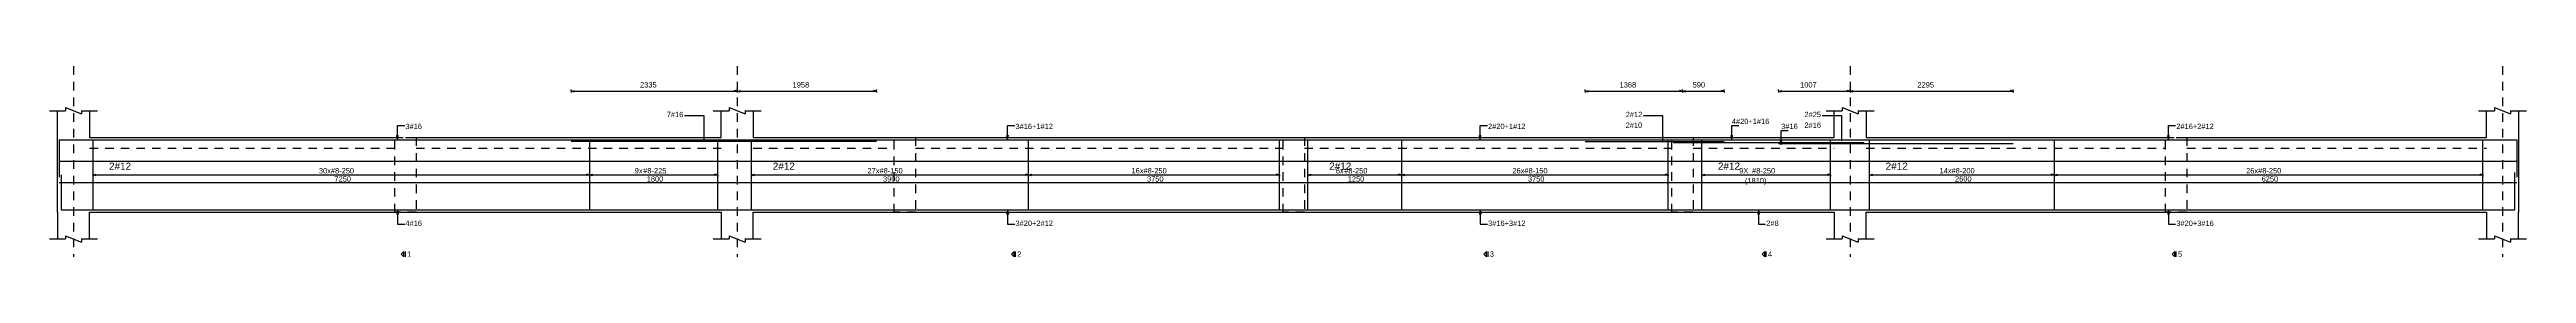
# Model space of a CAD drawing. Extents: x 0 to 98, y 3 to 248.
# Drawn here: x 0.66 to 35.52, y 132.54 to 135.22 of the extents above; entities that cross this region are included whole.
import ezdxf

# ---------------------------------------------------------------- set-up
doc = ezdxf.new("R2010")
doc.units = 0
doc.linetypes.add('ACAD_ISO02W100', pattern=[15, 12, -3])
for name, color, linetype in [('Axisline', 1, 'CONTINUOUS'), ('Beam_bottombarlabeling', 2, 'CONTINUOUS'), ('Beam_topbarsLabeling', 2, 'CONTINUOUS'), ('dim_all', 7, 'CONTINUOUS'), ('Extra_Topsteel_Labeling', 2, 'CONTINUOUS'), ('Extrabars', 7, 'CONTINUOUS'), ('Longsection', 2, 'CONTINUOUS'), ('main_botbars', 4, 'CONTINUOUS'), ('SecondaryBeam', 2, 'CONTINUOUS'), ('SectionLine', 4, 'CONTINUOUS'), ('Sidefacebar', 140, 'CONTINUOUS'), ('Slabline', 253, 'CONTINUOUS'), ('Stirrup_bar', 1, 'CONTINUOUS'), ('Stirrup_Dia_Spacing', 2, 'CONTINUOUS'), ('Stirrup_Length', 7, 'CONTINUOUS'), ('Stirrup_Numbers', 2, 'CONTINUOUS')]:
    doc.layers.add(name, color=color, linetype=linetype)
doc.styles.add('STRUDS_Arial', font='ARIAL.TTF', dxfattribs={"height": 0.04})

msp = doc.modelspace()

# ---------------------------------------------------------------- linework, layer by layer
at = {"layer": 'Axisline', "linetype": 'ACAD_ISO02W100', "ltscale": 0.01}
for p, q in [((1, 135.218), (1, 132.543)), ((10.34, 135.218), (10.34, 132.543)), ((26, 135.218), (26, 132.543)), ((35.18, 135.218), (35.18, 132.543))]:
    msp.add_line(p, q, dxfattribs=at)
at = {"layer": 'Beam_bottombarlabeling'}
for p, q in [((5.56, 133.201), (5.55, 133.141)), ((5.56, 133.201), (5.56, 133.001)), ((5.56, 133.201), (5.57, 133.141)), ((14.145, 133.201), (14.135, 133.141)), ((14.145, 133.201), (14.145, 133.001)), ((14.145, 133.201), (14.155, 133.141)), ((20.795, 133.201), (20.785, 133.141)), ((20.795, 133.201), (20.795, 133.001)), ((20.795, 133.201), (20.805, 133.141)), ((24.71, 133.201), (24.7, 133.141)), ((24.71, 133.201), (24.71, 133.001)), ((24.71, 133.201), (24.72, 133.141)), ((30.48, 133.201), (30.47, 133.141)), ((30.48, 133.201), (30.48, 133.001)), ((30.48, 133.201), (30.49, 133.141)), ((5.55, 133.141), (5.57, 133.141)), ((5.56, 133.001), (5.66, 133.001)), ((14.135, 133.141), (14.155, 133.141)), ((14.145, 133.001), (14.245, 133.001)), ((20.785, 133.141), (20.805, 133.141)), ((20.795, 133.001), (20.895, 133.001)), ((24.7, 133.141), (24.72, 133.141)), ((24.71, 133.001), (24.81, 133.001)), ((30.47, 133.141), (30.49, 133.141)), ((30.48, 133.001), (30.58, 133.001))]:
    msp.add_line(p, q, dxfattribs=at)
for points in [[(5.56, 133.201), (5.55, 133.141), (5.56, 133.201), (5.57, 133.141)], [(14.145, 133.201), (14.135, 133.141), (14.145, 133.201), (14.155, 133.141)], [(20.795, 133.201), (20.785, 133.141), (20.795, 133.201), (20.805, 133.141)], [(24.71, 133.201), (24.7, 133.141), (24.71, 133.201), (24.72, 133.141)], [(30.48, 133.201), (30.47, 133.141), (30.48, 133.201), (30.49, 133.141)]]:
    msp.add_solid(points, dxfattribs=at)
at = {"layer": 'Beam_topbarsLabeling'}
for p, q in [((5.56, 134.185), (5.55, 134.245)), ((5.55, 134.245), (5.57, 134.245)), ((5.56, 134.185), (5.56, 134.385)), ((5.56, 134.385), (5.66, 134.385)), ((5.56, 134.185), (5.57, 134.245)), ((5.56, 134.245), (5.565, 134.245)), ((14.145, 134.185), (14.135, 134.245)), ((14.135, 134.245), (14.155, 134.245)), ((14.145, 134.185), (14.145, 134.385)), ((14.145, 134.385), (14.245, 134.385)), ((14.145, 134.185), (14.155, 134.245)), ((14.145, 134.245), (14.15, 134.245)), ((20.795, 134.185), (20.785, 134.245)), ((20.785, 134.245), (20.805, 134.245)), ((20.795, 134.185), (20.795, 134.385)), ((20.795, 134.385), (20.895, 134.385)), ((20.795, 134.185), (20.805, 134.245)), ((20.795, 134.245), (20.8, 134.245)), ((24.335, 134.185), (24.325, 134.245)), ((24.325, 134.245), (24.345, 134.245)), ((24.335, 134.185), (24.335, 134.385)), ((24.335, 134.385), (24.435, 134.385)), ((24.335, 134.185), (24.345, 134.245)), ((24.335, 134.245), (24.34, 134.245)), ((25.0305, 134.115), (25.0305, 134.315)), ((25.0305, 134.315), (25.1305, 134.315)), ((30.48, 134.185), (30.47, 134.245)), ((30.47, 134.245), (30.49, 134.245)), ((30.48, 134.185), (30.48, 134.385)), ((30.48, 134.385), (30.58, 134.385)), ((30.48, 134.185), (30.49, 134.245)), ((30.48, 134.245), (30.485, 134.245)), ((25.0305, 134.115), (25.0205, 134.175)), ((25.0205, 134.175), (25.0405, 134.175)), ((25.0305, 134.115), (25.0405, 134.175)), ((25.0305, 134.175), (25.0355, 134.175))]:
    msp.add_line(p, q, dxfattribs=at)
for points in [[(5.56, 134.185), (5.55, 134.245), (5.56, 134.185), (5.57, 134.245)], [(14.145, 134.185), (14.135, 134.245), (14.145, 134.185), (14.155, 134.245)], [(20.795, 134.185), (20.785, 134.245), (20.795, 134.185), (20.805, 134.245)], [(24.335, 134.185), (24.325, 134.245), (24.335, 134.185), (24.345, 134.245)], [(30.48, 134.185), (30.47, 134.245), (30.48, 134.185), (30.49, 134.245)], [(25.0305, 134.115), (25.0205, 134.175), (25.0305, 134.115), (25.0405, 134.175)]]:
    msp.add_solid(points, dxfattribs=at)
at = {"layer": 'dim_all'}
for p, q in [((8.005, 134.868), (8.005, 134.888)), ((8.005, 134.868), (8.005, 134.88)), ((8.005, 134.868), (8.005, 134.88)), ((8.005, 134.868), (8.045, 134.878)), ((8.005, 134.868), (8.005, 134.848)), ((8.005, 134.868), (8.045, 134.858)), ((8.005, 134.868), (8.005, 134.855)), ((8.005, 134.868), (8.005, 134.855)), ((8.005, 134.868), (12.2975, 134.868)), ((8.045, 134.858), (8.045, 134.878)), ((10.34, 134.868), (10.3, 134.878)), ((10.3, 134.858), (10.3, 134.878)), ((10.34, 134.868), (10.3, 134.878)), ((10.3, 134.858), (10.3, 134.878)), ((10.34, 134.868), (10.3, 134.858)), ((10.34, 134.868), (10.3, 134.858)), ((10.34, 134.868), (10.34, 134.888)), ((10.34, 134.868), (10.34, 134.888)), ((10.34, 134.868), (10.34, 134.888)), ((10.34, 134.868), (10.34, 134.888)), ((10.34, 134.868), (10.34, 134.88)), ((10.34, 134.868), (10.34, 134.88)), ((10.34, 134.868), (10.34, 134.88)), ((10.34, 134.868), (10.34, 134.88)), ((10.34, 134.868), (10.38, 134.878)), ((10.34, 134.868), (10.38, 134.878)), ((10.34, 134.868), (10.34, 134.848)), ((10.34, 134.868), (10.38, 134.858)), ((10.34, 134.868), (10.34, 134.848)), ((10.34, 134.868), (10.34, 134.855)), ((10.34, 134.868), (10.34, 134.855)), ((10.34, 134.868), (10.34, 134.855)), ((10.34, 134.868), (10.34, 134.855)), ((10.34, 134.868), (10.34, 134.868)), ((10.34, 134.868), (10.34, 134.848)), ((10.34, 134.868), (10.38, 134.858)), ((10.34, 134.868), (10.34, 134.848)), ((10.38, 134.858), (10.38, 134.878)), ((10.38, 134.858), (10.38, 134.878)), ((12.2975, 134.868), (12.2575, 134.878)), ((12.2575, 134.858), (12.2575, 134.878)), ((12.2975, 134.868), (12.2575, 134.858)), ((12.2975, 134.868), (12.2975, 134.888)), ((12.2975, 134.868), (12.2975, 134.88)), ((12.2975, 134.868), (12.2975, 134.88)), ((12.2975, 134.868), (12.2975, 134.848)), ((12.2975, 134.868), (12.2975, 134.855)), ((12.2975, 134.868), (12.2975, 134.855)), ((22.2725, 134.868), (22.2725, 134.888)), ((22.2725, 134.868), (22.2725, 134.888)), ((22.2725, 134.868), (22.2725, 134.88)), ((22.2725, 134.868), (22.2725, 134.88)), ((22.2725, 134.868), (22.2725, 134.88)), ((22.2725, 134.868), (22.2725, 134.88)), ((22.2725, 134.868), (22.3125, 134.878)), ((22.2725, 134.868), (22.3125, 134.878)), ((22.2725, 134.868), (22.2725, 134.848)), ((22.2725, 134.868), (22.3125, 134.858)), ((22.2725, 134.868), (22.2725, 134.855)), ((22.2725, 134.868), (22.2725, 134.855)), ((22.2725, 134.868), (24.23, 134.868)), ((22.2725, 134.868), (22.2725, 134.848)), ((22.2725, 134.868), (22.3125, 134.858)), ((22.2725, 134.868), (22.2725, 134.855)), ((22.2725, 134.868), (22.2725, 134.855)), ((22.2725, 134.868), (24.23, 134.868)), ((22.3125, 134.858), (22.3125, 134.878)), ((22.3125, 134.858), (22.3125, 134.878)), ((23.64, 134.868), (23.6, 134.878)), ((23.6, 134.858), (23.6, 134.878)), ((23.64, 134.868), (23.6, 134.878)), ((23.6, 134.858), (23.6, 134.878)), ((23.64, 134.868), (23.6, 134.878)), ((23.6, 134.858), (23.6, 134.878)), ((23.64, 134.868), (23.6, 134.878)), ((23.6, 134.858), (23.6, 134.878)), ((23.64, 134.868), (23.6, 134.858)), ((23.64, 134.868), (23.6, 134.858)), ((23.64, 134.868), (23.6, 134.858)), ((23.64, 134.868), (23.6, 134.858)), ((23.64, 134.868), (23.64, 134.888)), ((23.64, 134.868), (23.64, 134.888)), ((23.64, 134.868), (23.64, 134.888)), ((23.64, 134.868), (23.64, 134.888)), ((23.64, 134.868), (23.64, 134.888)), ((23.64, 134.868), (23.64, 134.888)), ((23.64, 134.868), (23.64, 134.888)), ((23.64, 134.868), (23.64, 134.888)), ((23.64, 134.868), (23.64, 134.88)), ((23.64, 134.868), (23.64, 134.88)), ((23.64, 134.868), (23.64, 134.88)), ((23.64, 134.868), (23.64, 134.88)), ((23.64, 134.868), (23.64, 134.88)), ((23.64, 134.868), (23.64, 134.88)), ((23.64, 134.868), (23.64, 134.88)), ((23.64, 134.868), (23.64, 134.88)), ((23.64, 134.868), (23.68, 134.878)), ((23.64, 134.868), (23.68, 134.878)), ((23.64, 134.868), (23.68, 134.878)), ((23.64, 134.868), (23.68, 134.878)), ((23.64, 134.868), (23.64, 134.848)), ((23.64, 134.868), (23.68, 134.858)), ((23.64, 134.868), (23.64, 134.848)), ((23.64, 134.868), (23.64, 134.855)), ((23.64, 134.868), (23.64, 134.855)), ((23.64, 134.868), (23.64, 134.855)), ((23.64, 134.868), (23.64, 134.855)), ((23.64, 134.868), (23.64, 134.868)), ((23.64, 134.868), (23.64, 134.848)), ((23.64, 134.868), (23.68, 134.858)), ((23.64, 134.868), (23.64, 134.848)), ((23.64, 134.868), (23.64, 134.848)), ((23.64, 134.868), (23.68, 134.858)), ((23.64, 134.868), (23.64, 134.848)), ((23.64, 134.868), (23.64, 134.855)), ((23.64, 134.868), (23.64, 134.855)), ((23.64, 134.868), (23.64, 134.855)), ((23.64, 134.868), (23.64, 134.855)), ((23.64, 134.868), (23.64, 134.868)), ((23.64, 134.868), (23.64, 134.848)), ((23.64, 134.868), (23.68, 134.858)), ((23.64, 134.868), (23.64, 134.848)), ((23.68, 134.858), (23.68, 134.878)), ((23.68, 134.858), (23.68, 134.878)), ((23.68, 134.858), (23.68, 134.878)), ((23.68, 134.858), (23.68, 134.878)), ((24.23, 134.868), (24.19, 134.878)), ((24.19, 134.858), (24.19, 134.878)), ((24.23, 134.868), (24.19, 134.878)), ((24.19, 134.858), (24.19, 134.878)), ((24.23, 134.868), (24.19, 134.858)), ((24.23, 134.868), (24.19, 134.858)), ((24.23, 134.868), (24.23, 134.888)), ((24.23, 134.868), (24.23, 134.888)), ((24.23, 134.868), (24.23, 134.88)), ((24.23, 134.868), (24.23, 134.88)), ((24.23, 134.868), (24.23, 134.88)), ((24.23, 134.868), (24.23, 134.88)), ((24.23, 134.868), (24.23, 134.848)), ((24.23, 134.868), (24.23, 134.855)), ((24.23, 134.868), (24.23, 134.855)), ((24.23, 134.868), (24.23, 134.848)), ((24.23, 134.868), (24.23, 134.855)), ((24.23, 134.868), (24.23, 134.855)), ((24.9926, 134.868), (24.9926, 134.888)), ((24.9926, 134.868), (24.9926, 134.888)), ((24.9926, 134.868), (24.9926, 134.88)), ((24.9926, 134.868), (24.9926, 134.88)), ((24.9926, 134.868), (24.9926, 134.88)), ((24.9926, 134.868), (24.9926, 134.88)), ((24.9926, 134.868), (25.0326, 134.878)), ((24.9926, 134.868), (25.0326, 134.878)), ((24.9926, 134.868), (24.9926, 134.848)), ((24.9926, 134.868), (25.0326, 134.858)), ((24.9926, 134.868), (24.9926, 134.855)), ((24.9926, 134.868), (24.9926, 134.855)), ((24.9926, 134.868), (28.295, 134.868)), ((24.9926, 134.868), (24.9926, 134.848)), ((24.9926, 134.868), (25.0326, 134.858)), ((24.9926, 134.868), (24.9926, 134.855)), ((24.9926, 134.868), (24.9926, 134.855)), ((24.9926, 134.868), (28.295, 134.868)), ((25.0326, 134.858), (25.0326, 134.878)), ((25.0326, 134.858), (25.0326, 134.878)), ((26, 134.868), (25.96, 134.878)), ((25.96, 134.858), (25.96, 134.878)), ((26, 134.868), (25.96, 134.878)), ((25.96, 134.858), (25.96, 134.878)), ((26, 134.868), (25.96, 134.878)), ((25.96, 134.858), (25.96, 134.878)), ((26, 134.868), (25.96, 134.878)), ((25.96, 134.858), (25.96, 134.878)), ((26, 134.868), (25.96, 134.858)), ((26, 134.868), (25.96, 134.858)), ((26, 134.868), (25.96, 134.858)), ((26, 134.868), (25.96, 134.858)), ((26, 134.868), (26, 134.888)), ((26, 134.868), (26, 134.888)), ((26, 134.868), (26, 134.888)), ((26, 134.868), (26, 134.888)), ((26, 134.868), (26, 134.888)), ((26, 134.868), (26, 134.888)), ((26, 134.868), (26, 134.888)), ((26, 134.868), (26, 134.888)), ((26, 134.868), (26, 134.88)), ((26, 134.868), (26, 134.88)), ((26, 134.868), (26, 134.88)), ((26, 134.868), (26, 134.88)), ((26, 134.868), (26, 134.88)), ((26, 134.868), (26, 134.88)), ((26, 134.868), (26, 134.88)), ((26, 134.868), (26, 134.88)), ((26, 134.868), (26.04, 134.878)), ((26, 134.868), (26.04, 134.878)), ((26, 134.868), (26.04, 134.878)), ((26, 134.868), (26.04, 134.878)), ((26, 134.868), (26, 134.848)), ((26, 134.868), (26.04, 134.858)), ((26, 134.868), (26, 134.848)), ((26, 134.868), (26, 134.855)), ((26, 134.868), (26, 134.855)), ((26, 134.868), (26, 134.855)), ((26, 134.868), (26, 134.855)), ((26, 134.868), (26, 134.868)), ((26, 134.868), (26, 134.848)), ((26, 134.868), (26.04, 134.858)), ((26, 134.868), (26, 134.848)), ((26, 134.868), (26, 134.848)), ((26, 134.868), (26.04, 134.858)), ((26, 134.868), (26, 134.848)), ((26, 134.868), (26, 134.855)), ((26, 134.868), (26, 134.855)), ((26, 134.868), (26, 134.855)), ((26, 134.868), (26, 134.855)), ((26, 134.868), (26, 134.868)), ((26, 134.868), (26, 134.848)), ((26, 134.868), (26.04, 134.858)), ((26, 134.868), (26, 134.848)), ((26.04, 134.858), (26.04, 134.878)), ((26.04, 134.858), (26.04, 134.878)), ((26.04, 134.858), (26.04, 134.878)), ((26.04, 134.858), (26.04, 134.878)), ((28.295, 134.868), (28.255, 134.878)), ((28.255, 134.858), (28.255, 134.878)), ((28.295, 134.868), (28.255, 134.878)), ((28.255, 134.858), (28.255, 134.878)), ((28.295, 134.868), (28.255, 134.858)), ((28.295, 134.868), (28.255, 134.858)), ((28.295, 134.868), (28.295, 134.888)), ((28.295, 134.868), (28.295, 134.888)), ((28.295, 134.868), (28.295, 134.88)), ((28.295, 134.868), (28.295, 134.88)), ((28.295, 134.868), (28.295, 134.88)), ((28.295, 134.868), (28.295, 134.88)), ((28.295, 134.868), (28.295, 134.848)), ((28.295, 134.868), (28.295, 134.855)), ((28.295, 134.868), (28.295, 134.855)), ((28.295, 134.868), (28.295, 134.848)), ((28.295, 134.868), (28.295, 134.855)), ((28.295, 134.868), (28.295, 134.855))]:
    msp.add_line(p, q, dxfattribs=at)
for points in [[(8.005, 134.868), (8.045, 134.878), (8.005, 134.868), (8.045, 134.858)], [(10.34, 134.868), (10.3, 134.878), (10.34, 134.868), (10.3, 134.858)], [(10.34, 134.868), (10.3, 134.878), (10.34, 134.868), (10.3, 134.858)], [(10.34, 134.868), (10.38, 134.878), (10.34, 134.868), (10.38, 134.858)], [(10.34, 134.868), (10.38, 134.878), (10.34, 134.868), (10.38, 134.858)], [(12.2975, 134.868), (12.2575, 134.878), (12.2975, 134.868), (12.2575, 134.858)], [(22.2725, 134.868), (22.3125, 134.878), (22.2725, 134.868), (22.3125, 134.858)], [(22.2725, 134.868), (22.3125, 134.878), (22.2725, 134.868), (22.3125, 134.858)], [(23.64, 134.868), (23.6, 134.878), (23.64, 134.868), (23.6, 134.858)], [(23.64, 134.868), (23.6, 134.878), (23.64, 134.868), (23.6, 134.858)], [(23.64, 134.868), (23.6, 134.878), (23.64, 134.868), (23.6, 134.858)], [(23.64, 134.868), (23.6, 134.878), (23.64, 134.868), (23.6, 134.858)], [(23.64, 134.868), (23.68, 134.878), (23.64, 134.868), (23.68, 134.858)], [(23.64, 134.868), (23.68, 134.878), (23.64, 134.868), (23.68, 134.858)], [(23.64, 134.868), (23.68, 134.878), (23.64, 134.868), (23.68, 134.858)], [(23.64, 134.868), (23.68, 134.878), (23.64, 134.868), (23.68, 134.858)], [(24.23, 134.868), (24.19, 134.878), (24.23, 134.868), (24.19, 134.858)], [(24.23, 134.868), (24.19, 134.878), (24.23, 134.868), (24.19, 134.858)], [(24.9926, 134.868), (25.0326, 134.878), (24.9926, 134.868), (25.0326, 134.858)], [(24.9926, 134.868), (25.0326, 134.878), (24.9926, 134.868), (25.0326, 134.858)], [(26, 134.868), (25.96, 134.878), (26, 134.868), (25.96, 134.858)], [(26, 134.868), (25.96, 134.878), (26, 134.868), (25.96, 134.858)], [(26, 134.868), (25.96, 134.878), (26, 134.868), (25.96, 134.858)], [(26, 134.868), (25.96, 134.878), (26, 134.868), (25.96, 134.858)], [(26, 134.868), (26.04, 134.878), (26, 134.868), (26.04, 134.858)], [(26, 134.868), (26.04, 134.878), (26, 134.868), (26.04, 134.858)], [(26, 134.868), (26.04, 134.878), (26, 134.868), (26.04, 134.858)], [(26, 134.868), (26.04, 134.878), (26, 134.868), (26.04, 134.858)], [(28.295, 134.868), (28.255, 134.878), (28.295, 134.868), (28.255, 134.858)], [(28.295, 134.868), (28.255, 134.878), (28.295, 134.868), (28.255, 134.858)]]:
    msp.add_solid(points, dxfattribs=at)
at = {"layer": 'Extra_Topsteel_Labeling'}
for p, q in [((9.873, 134.522), (9.598, 134.522)), ((9.873, 134.172), (9.873, 134.522)), ((23.3665, 134.522), (23.0915, 134.522)), ((23.3665, 134.172), (23.3665, 134.522)), ((25.882, 134.522), (25.607, 134.522)), ((25.882, 134.172), (25.882, 134.522))]:
    msp.add_line(p, q, dxfattribs=at)
for points in [[(9.873, 134.172), (9.863, 134.232), (9.873, 134.172), (9.883, 134.232)], [(23.3665, 134.172), (23.3565, 134.232), (23.3665, 134.172), (23.3765, 134.232)], [(25.882, 134.172), (25.872, 134.232), (25.882, 134.172), (25.892, 134.232)]]:
    msp.add_solid(points, dxfattribs=at)
at = {"layer": 'Extrabars'}
for p, q in [((12.2975, 134.16), (8.005, 134.16)), ((24.23, 134.158), (22.2725, 134.158)), ((24.23, 134.158), (22.2725, 134.158)), ((28.295, 134.128), (24.9926, 134.128)), ((28.295, 134.128), (24.9926, 134.128))]:
    msp.add_line(p, q, dxfattribs=at)
at = {"layer": 'Longsection'}
for p, q in [((0.6625, 134.593), (0.775, 134.593)), ((0.6625, 134.593), (0.8875, 134.593)), ((0.775, 134.218), (0.775, 134.593)), ((0.8875, 134.638), (0.8875, 134.593)), ((0.8875, 134.638), (1.1125, 134.548)), ((1.1125, 134.593), (1.1125, 134.548)), ((1.1125, 134.593), (1.3375, 134.593)), ((1.225, 134.593), (1.225, 134.218)), ((10.0025, 134.593), (10.115, 134.593)), ((10.0025, 134.593), (10.2275, 134.593)), ((10.115, 134.218), (10.115, 134.593)), ((10.2275, 134.638), (10.2275, 134.593)), ((10.2275, 134.638), (10.4525, 134.548)), ((10.4525, 134.593), (10.4525, 134.548)), ((10.4525, 134.593), (10.6775, 134.593)), ((10.565, 134.593), (10.565, 134.218)), ((25.6625, 134.593), (25.775, 134.593)), ((25.6625, 134.593), (25.8875, 134.593)), ((25.775, 134.218), (25.775, 134.593)), ((25.8875, 134.638), (25.8875, 134.593)), ((25.8875, 134.638), (26.1125, 134.548)), ((26.1125, 134.593), (26.1125, 134.548)), ((26.1125, 134.593), (26.3375, 134.593)), ((26.225, 134.593), (26.225, 134.218)), ((34.8425, 134.593), (34.955, 134.593)), ((34.8425, 134.593), (35.0675, 134.593)), ((34.955, 134.218), (34.955, 134.593)), ((35.0675, 134.638), (35.0675, 134.593)), ((35.0675, 134.638), (35.2925, 134.548)), ((35.2925, 134.593), (35.2925, 134.548)), ((35.2925, 134.593), (35.5175, 134.593)), ((35.405, 134.593), (35.405, 134.218)), ((0.775, 133.168), (0.775, 134.218)), ((1, 134.218), (1, 134.218)), ((1.225, 134.218), (5.52, 134.218)), ((5.67, 134.218), (10.115, 134.218)), ((10.565, 134.218), (12.85, 134.218)), ((12.7, 134.218), (18.32, 134.218)), ((18.17, 134.218), (23.79, 134.218)), ((23.64, 134.218), (25.775, 134.218)), ((26.225, 134.218), (30.44, 134.218)), ((30.59, 134.218), (34.955, 134.218)), ((35.405, 134.218), (35.405, 133.168)), ((0.775, 133.168), (0.775, 132.793)), ((1.225, 132.793), (1.225, 133.168)), ((1.225, 133.168), (5.52, 133.168)), ((5.52, 133.168), (10.115, 133.168)), ((10.115, 133.168), (10.115, 132.793)), ((10.565, 132.793), (10.565, 133.168)), ((10.565, 133.168), (12.55, 133.168)), ((12.55, 133.168), (18.32, 133.168)), ((18.02, 133.168), (23.79, 133.168)), ((23.49, 133.168), (25.775, 133.168)), ((25.775, 133.168), (25.775, 132.793)), ((26.225, 132.793), (26.225, 133.168)), ((26.225, 133.168), (30.44, 133.168)), ((30.44, 133.168), (34.955, 133.168)), ((34.955, 133.168), (34.955, 132.793)), ((35.405, 132.793), (35.405, 133.168)), ((0.8875, 132.838), (0.8875, 132.793)), ((0.8875, 132.838), (1.1125, 132.748)), ((10.2275, 132.838), (10.2275, 132.793)), ((10.2275, 132.838), (10.4525, 132.748)), ((25.8875, 132.838), (25.8875, 132.793)), ((25.8875, 132.838), (26.1125, 132.748)), ((35.0675, 132.838), (35.0675, 132.793)), ((35.0675, 132.838), (35.2925, 132.748)), ((0.6625, 132.793), (0.775, 132.793)), ((0.6625, 132.793), (0.8875, 132.793)), ((1.1125, 132.793), (1.1125, 132.748)), ((1.1125, 132.793), (1.3375, 132.793)), ((10.0025, 132.793), (10.115, 132.793)), ((10.0025, 132.793), (10.2275, 132.793)), ((10.4525, 132.793), (10.4525, 132.748)), ((10.4525, 132.793), (10.6775, 132.793)), ((25.6625, 132.793), (25.775, 132.793)), ((25.6625, 132.793), (25.8875, 132.793)), ((26.1125, 132.793), (26.1125, 132.748)), ((26.1125, 132.793), (26.3375, 132.793)), ((34.8425, 132.793), (34.955, 132.793)), ((34.8425, 132.793), (35.0675, 132.793)), ((35.2925, 132.793), (35.2925, 132.748)), ((35.2925, 132.793), (35.5175, 132.793))]:
    msp.add_line(p, q, dxfattribs=at)
at = {"layer": 'main_botbars'}
for p, q in [((0.8, 134.185), (0.8, 133.66)), ((0.8, 134.185), (10.54, 134.185)), ((10.14, 134.185), (18.145, 134.185)), ((18.045, 134.185), (23.765, 134.185)), ((23.515, 134.185), (26.2, 134.185)), ((23.515, 134.145), (26.2, 134.145)), ((25.8, 134.185), (35.38, 134.185)), ((35.38, 134.185), (35.38, 133.66)), ((0.825, 133.693), (0.825, 133.201)), ((35.355, 133.201), (35.355, 133.726)), ((0.825, 133.201), (10.515, 133.201)), ((10.165, 133.201), (10.165, 133.201)), ((10.165, 133.201), (18.27, 133.201)), ((10.515, 133.201), (10.515, 133.201)), ((18.07, 133.201), (18.07, 133.201)), ((18.07, 133.201), (23.74, 133.201)), ((23.54, 133.201), (23.54, 133.201)), ((23.54, 133.201), (26.175, 133.201)), ((25.825, 133.201), (35.355, 133.201))]:
    msp.add_line(p, q, dxfattribs=at)
at = {"layer": 'SecondaryBeam', "linetype": 'ACAD_ISO02W100', "ltscale": 0.01}
for p, q in [((5.52, 134.218), (5.82, 134.218)), ((5.52, 133.168), (5.52, 134.218)), ((5.82, 134.218), (5.82, 133.168)), ((12.55, 134.218), (12.85, 134.218)), ((12.55, 133.168), (12.55, 134.218)), ((12.85, 134.218), (12.85, 133.168)), ((18.02, 134.218), (18.32, 134.218)), ((18.02, 133.168), (18.02, 134.218)), ((18.32, 134.218), (18.32, 133.168)), ((23.49, 134.218), (23.79, 134.218)), ((23.49, 133.168), (23.49, 134.218)), ((23.79, 134.218), (23.79, 133.168)), ((30.44, 134.218), (30.74, 134.218)), ((30.44, 133.168), (30.44, 134.218)), ((30.74, 134.218), (30.74, 133.168)), ((5.82, 133.168), (5.52, 133.168)), ((12.85, 133.168), (12.55, 133.168)), ((18.32, 133.168), (18.02, 133.168)), ((23.79, 133.168), (23.49, 133.168)), ((30.74, 133.168), (30.44, 133.168))]:
    msp.add_line(p, q, dxfattribs=at)
at = {"layer": 'SectionLine'}
for p, q in [((5.65, 132.618), (5.6125, 132.58)), ((5.65, 132.543), (5.6125, 132.58)), ((5.65, 132.543), (5.65, 132.618)), ((5.67, 132.543), (5.67, 132.618)), ((14.235, 132.618), (14.1975, 132.58)), ((14.235, 132.543), (14.1975, 132.58)), ((14.235, 132.543), (14.235, 132.618)), ((14.255, 132.543), (14.255, 132.618)), ((20.885, 132.618), (20.8475, 132.58)), ((20.885, 132.543), (20.8475, 132.58)), ((20.885, 132.543), (20.885, 132.618)), ((20.905, 132.543), (20.905, 132.618)), ((24.8, 132.618), (24.7625, 132.58)), ((24.8, 132.543), (24.7625, 132.58)), ((24.8, 132.543), (24.8, 132.618)), ((24.82, 132.543), (24.82, 132.618)), ((30.57, 132.618), (30.5325, 132.58)), ((30.57, 132.543), (30.5325, 132.58)), ((30.57, 132.543), (30.57, 132.618)), ((30.59, 132.543), (30.59, 132.618))]:
    msp.add_line(p, q, dxfattribs=at)
at = {"layer": 'Sidefacebar'}
for p, q in [((0.8, 133.885), (10.54, 133.885)), ((10.14, 133.885), (18.295, 133.885)), ((18.045, 133.885), (23.765, 133.885)), ((23.515, 133.885), (26.2, 133.885)), ((25.8, 133.885), (35.38, 133.885)), ((0.8, 133.585), (10.54, 133.585)), ((10.14, 133.585), (18.295, 133.585)), ((18.045, 133.585), (23.765, 133.585)), ((23.515, 133.585), (26.2, 133.585)), ((25.8, 133.585), (35.38, 133.585))]:
    msp.add_line(p, q, dxfattribs=at)
at = {"layer": 'Slabline', "linetype": 'ACAD_ISO02W100', "ltscale": 0.01}
for p, q in [((1.225, 134.068), (5.52, 134.068)), ((5.82, 134.068), (10.115, 134.068)), ((10.565, 134.068), (12.55, 134.068)), ((12.85, 134.068), (18.02, 134.068)), ((18.32, 134.068), (23.49, 134.068)), ((23.79, 134.068), (25.775, 134.068)), ((26.225, 134.068), (30.44, 134.068)), ((30.74, 134.068), (34.955, 134.068))]:
    msp.add_line(p, q, dxfattribs=at)
at = {"layer": 'Stirrup_bar'}
for p, q in [((1.275, 133.201), (1.275, 134.185)), ((8.265, 133.201), (8.265, 134.185)), ((10.065, 133.201), (10.065, 134.185)), ((10.54, 133.201), (10.54, 134.185)), ((14.44, 133.201), (14.44, 134.185)), ((17.97, 133.201), (17.97, 134.185)), ((18.37, 133.201), (18.37, 134.185)), ((19.69, 133.201), (19.69, 134.185)), ((23.44, 133.201), (23.44, 134.185)), ((23.915, 133.201), (23.915, 134.185)), ((25.725, 133.201), (25.725, 134.185)), ((26.275, 133.201), (26.275, 134.185)), ((28.875, 133.201), (28.875, 134.185)), ((34.905, 133.201), (34.905, 134.185))]:
    msp.add_line(p, q, dxfattribs=at)
at = {"layer": 'Stirrup_Length'}
for p, q in [((1.275, 133.693), (1.275, 133.713)), ((1.275, 133.693), (1.315, 133.703)), ((1.275, 133.693), (10.065, 133.693)), ((1.275, 133.693), (1.275, 133.673)), ((1.275, 133.693), (1.315, 133.683)), ((1.315, 133.683), (1.315, 133.703)), ((8.265, 133.693), (8.225, 133.703)), ((8.225, 133.683), (8.225, 133.703)), ((8.265, 133.693), (8.225, 133.683)), ((8.265, 133.693), (8.265, 133.713)), ((8.265, 133.693), (8.265, 133.713)), ((8.265, 133.693), (8.305, 133.703)), ((8.265, 133.693), (8.265, 133.673)), ((8.265, 133.693), (8.305, 133.683)), ((8.265, 133.693), (8.265, 133.673)), ((8.305, 133.683), (8.305, 133.703)), ((10.065, 133.693), (10.025, 133.703)), ((10.025, 133.683), (10.025, 133.703)), ((10.065, 133.693), (10.025, 133.683)), ((10.065, 133.693), (10.065, 133.713)), ((10.065, 133.693), (10.065, 133.673)), ((10.54, 133.693), (10.54, 133.713)), ((10.54, 133.693), (10.58, 133.703)), ((10.54, 133.693), (17.97, 133.693)), ((10.54, 133.693), (10.54, 133.673)), ((10.54, 133.693), (10.58, 133.683)), ((10.58, 133.683), (10.58, 133.703)), ((14.44, 133.693), (14.4, 133.703)), ((14.4, 133.683), (14.4, 133.703)), ((14.44, 133.693), (14.4, 133.683)), ((14.44, 133.693), (14.44, 133.713)), ((14.44, 133.693), (14.44, 133.713)), ((14.44, 133.693), (14.48, 133.703)), ((14.44, 133.693), (14.44, 133.673)), ((14.44, 133.693), (14.48, 133.683)), ((14.44, 133.693), (14.44, 133.673)), ((14.48, 133.683), (14.48, 133.703)), ((17.97, 133.693), (17.93, 133.703)), ((17.93, 133.683), (17.93, 133.703)), ((17.97, 133.693), (17.93, 133.683)), ((17.97, 133.693), (17.97, 133.713)), ((17.97, 133.693), (17.97, 133.673)), ((18.37, 133.693), (18.37, 133.713)), ((18.37, 133.693), (18.41, 133.703)), ((18.37, 133.693), (23.44, 133.693)), ((18.37, 133.693), (18.37, 133.673)), ((18.37, 133.693), (18.41, 133.683)), ((18.41, 133.683), (18.41, 133.703)), ((19.69, 133.693), (19.65, 133.703)), ((19.65, 133.683), (19.65, 133.703)), ((19.69, 133.693), (19.65, 133.683)), ((19.69, 133.693), (19.69, 133.713)), ((19.69, 133.693), (19.69, 133.713)), ((19.69, 133.693), (19.73, 133.703)), ((19.69, 133.693), (19.69, 133.673)), ((19.69, 133.693), (19.73, 133.683)), ((19.69, 133.693), (19.69, 133.673)), ((19.73, 133.683), (19.73, 133.703)), ((23.44, 133.693), (23.4, 133.703)), ((23.4, 133.683), (23.4, 133.703)), ((23.44, 133.693), (23.4, 133.683)), ((23.44, 133.693), (23.44, 133.713)), ((23.44, 133.693), (23.44, 133.673)), ((23.915, 133.693), (23.915, 133.713)), ((23.915, 133.693), (23.955, 133.703)), ((23.915, 133.693), (25.725, 133.693)), ((23.915, 133.693), (23.915, 133.673)), ((23.915, 133.693), (23.955, 133.683)), ((23.955, 133.683), (23.955, 133.703)), ((25.725, 133.693), (25.685, 133.703)), ((25.685, 133.683), (25.685, 133.703)), ((25.725, 133.693), (25.685, 133.683)), ((25.725, 133.693), (25.725, 133.713)), ((25.725, 133.693), (25.725, 133.673)), ((26.275, 133.693), (26.275, 133.713)), ((26.275, 133.693), (26.315, 133.703)), ((26.275, 133.693), (34.905, 133.693)), ((26.275, 133.693), (26.275, 133.673)), ((26.275, 133.693), (26.315, 133.683)), ((26.315, 133.683), (26.315, 133.703)), ((28.875, 133.693), (28.835, 133.703)), ((28.835, 133.683), (28.835, 133.703)), ((28.875, 133.693), (28.835, 133.683)), ((28.875, 133.693), (28.875, 133.713)), ((28.875, 133.693), (28.875, 133.713)), ((28.875, 133.693), (28.915, 133.703)), ((28.875, 133.693), (28.875, 133.673)), ((28.875, 133.693), (28.915, 133.683)), ((28.875, 133.693), (28.875, 133.673)), ((28.915, 133.683), (28.915, 133.703)), ((34.905, 133.693), (34.865, 133.703)), ((34.865, 133.683), (34.865, 133.703)), ((34.905, 133.693), (34.865, 133.683)), ((34.905, 133.693), (34.905, 133.713)), ((34.905, 133.693), (34.905, 133.673))]:
    msp.add_line(p, q, dxfattribs=at)
for points in [[(1.275, 133.693), (1.315, 133.702), (1.275, 133.693), (1.315, 133.683)], [(8.265, 133.693), (8.225, 133.702), (8.265, 133.693), (8.225, 133.683)], [(8.265, 133.693), (8.305, 133.702), (8.265, 133.693), (8.305, 133.683)], [(10.065, 133.693), (10.025, 133.702), (10.065, 133.693), (10.025, 133.683)], [(10.54, 133.693), (10.58, 133.702), (10.54, 133.693), (10.58, 133.683)], [(14.44, 133.693), (14.4, 133.702), (14.44, 133.693), (14.4, 133.683)], [(14.44, 133.693), (14.48, 133.702), (14.44, 133.693), (14.48, 133.683)], [(17.97, 133.693), (17.93, 133.702), (17.97, 133.693), (17.93, 133.683)], [(18.37, 133.693), (18.41, 133.702), (18.37, 133.693), (18.41, 133.683)], [(19.69, 133.693), (19.65, 133.702), (19.69, 133.693), (19.65, 133.683)], [(19.69, 133.693), (19.73, 133.702), (19.69, 133.693), (19.73, 133.683)], [(23.44, 133.693), (23.4, 133.702), (23.44, 133.693), (23.4, 133.683)], [(23.915, 133.693), (23.955, 133.703), (23.915, 133.693), (23.955, 133.683)], [(25.725, 133.693), (25.685, 133.703), (25.725, 133.693), (25.685, 133.683)], [(26.275, 133.693), (26.315, 133.702), (26.275, 133.693), (26.315, 133.683)], [(28.875, 133.693), (28.835, 133.702), (28.875, 133.693), (28.835, 133.683)], [(28.875, 133.693), (28.915, 133.702), (28.875, 133.693), (28.915, 133.683)], [(34.905, 133.693), (34.865, 133.702), (34.905, 133.693), (34.865, 133.683)]]:
    msp.add_solid(points, dxfattribs=at)

# ---------------------------------------------------------------- texts
at = {"layer": 'Beam_bottombarlabeling', "style": 'STRUDS_Arial'}
for s, p in [('4#16', (5.67, 132.976)), ('3#20+2#12', (14.255, 132.976)), ('3#16+3#12', (20.905, 132.976)), ('2#8', (24.82, 132.976)), ('3#20+3#16', (30.59, 132.976))]:
    msp.add_text(s, height=0.075, dxfattribs=at).set_placement(p)
at = {"layer": 'Beam_topbarsLabeling', "style": 'STRUDS_Arial'}
for s, p in [('3#16', (5.67, 134.335)), ('3#16+1#12', (14.255, 134.335)), ('2#20+1#12', (20.905, 134.335)), ('4#20+1#16', (24.335, 134.405)), ('3#16', (25.0305, 134.335)), ('2#16+2#12', (30.59, 134.335))]:
    msp.add_text(s, height=0.075, dxfattribs=at).set_placement(p)
at = {"layer": 'dim_all', "style": 'STRUDS_Arial'}
for s, p in [('2335', (8.9725, 134.918)), ('1958', (11.1188, 134.918)), ('1368', (22.7563, 134.918)), ('1368', (22.7563, 134.918)), ('590', (23.785, 134.918)), ('590', (23.785, 134.918)), ('1007', (25.2963, 134.918)), ('1007', (25.2963, 134.918)), ('2295', (26.9475, 134.918)), ('2295', (26.9475, 134.918))]:
    msp.add_text(s, height=0.075, dxfattribs=at).set_placement(p)
at = {"layer": 'Extra_Topsteel_Labeling', "style": 'STRUDS_Arial'}
for s, p in [('7#16', (9.348, 134.502)), ('2#12', (22.8415, 134.502)), ('2#25', (25.357, 134.502)), ('2#10', (22.8415, 134.352)), ('2#16', (25.357, 134.352))]:
    msp.add_text(s, height=0.075, dxfattribs=at).set_placement(p)
at = {"layer": 'SectionLine', "style": 'STRUDS_Arial'}
for s, p in [('1', (5.694, 132.543)), ('2', (14.279, 132.543)), ('3', (20.929, 132.543)), ('4', (24.844, 132.543)), ('5', (30.614, 132.543))]:
    msp.add_text(s, height=0.075, dxfattribs=at).set_placement(p)
at = {"layer": 'Sidefacebar', "style": 'STRUDS_Arial'}
for p in [(1.5, 133.765), (10.84, 133.765), (18.67, 133.765), (24.14, 133.765), (26.5, 133.765)]:
    msp.add_text('2#12', height=0.1, dxfattribs=at).set_placement(p)
at = {"layer": 'Stirrup_Dia_Spacing', "style": 'STRUDS_Arial'}
for s, p in [('#8-250', (4.6215, 133.713)), ('7250', (4.671, 133.598)), ('#8-225', (9.0165, 133.713)), ('1800', (9.066, 133.598)), ('#8-150', (12.3415, 133.713)), ('3900', (12.391, 133.598)), ('#8-250', (16.0565, 133.713)), ('3750', (16.106, 133.598)), ('#8-250', (18.8815, 133.713)), ('1250', (18.931, 133.598)), ('#8-150', (21.4165, 133.713)), ('3750', (21.466, 133.598)), ('#8-250', (24.62, 133.713)), ('#8-200', (27.4265, 133.713)), ('2600', (27.476, 133.598)), ('#8-250', (31.7415, 133.713)), ('6250', (31.791, 133.598))]:
    msp.add_text(s, height=0.075, dxfattribs=at).set_placement(p)
at = {"layer": 'Stirrup_Length', "style": 'STRUDS_Arial'}
msp.add_text('(1810)', height=0.075, dxfattribs=at).set_placement((24.52, 133.573))
at = {"layer": 'Stirrup_Numbers', "style": 'STRUDS_Arial'}
for s, p in [('30x', (4.453, 133.713)), ('9x', (8.8975, 133.713)), ('27x', (12.173, 133.713)), ('16x', (15.888, 133.713)), ('6x', (18.7625, 133.713)), ('26x', (21.248, 133.713)), ('9X', (24.44, 133.713)), ('14x', (27.258, 133.713)), ('26x', (31.573, 133.713))]:
    msp.add_text(s, height=0.075, dxfattribs=at).set_placement(p)

doc.saveas('drawing.dxf')
